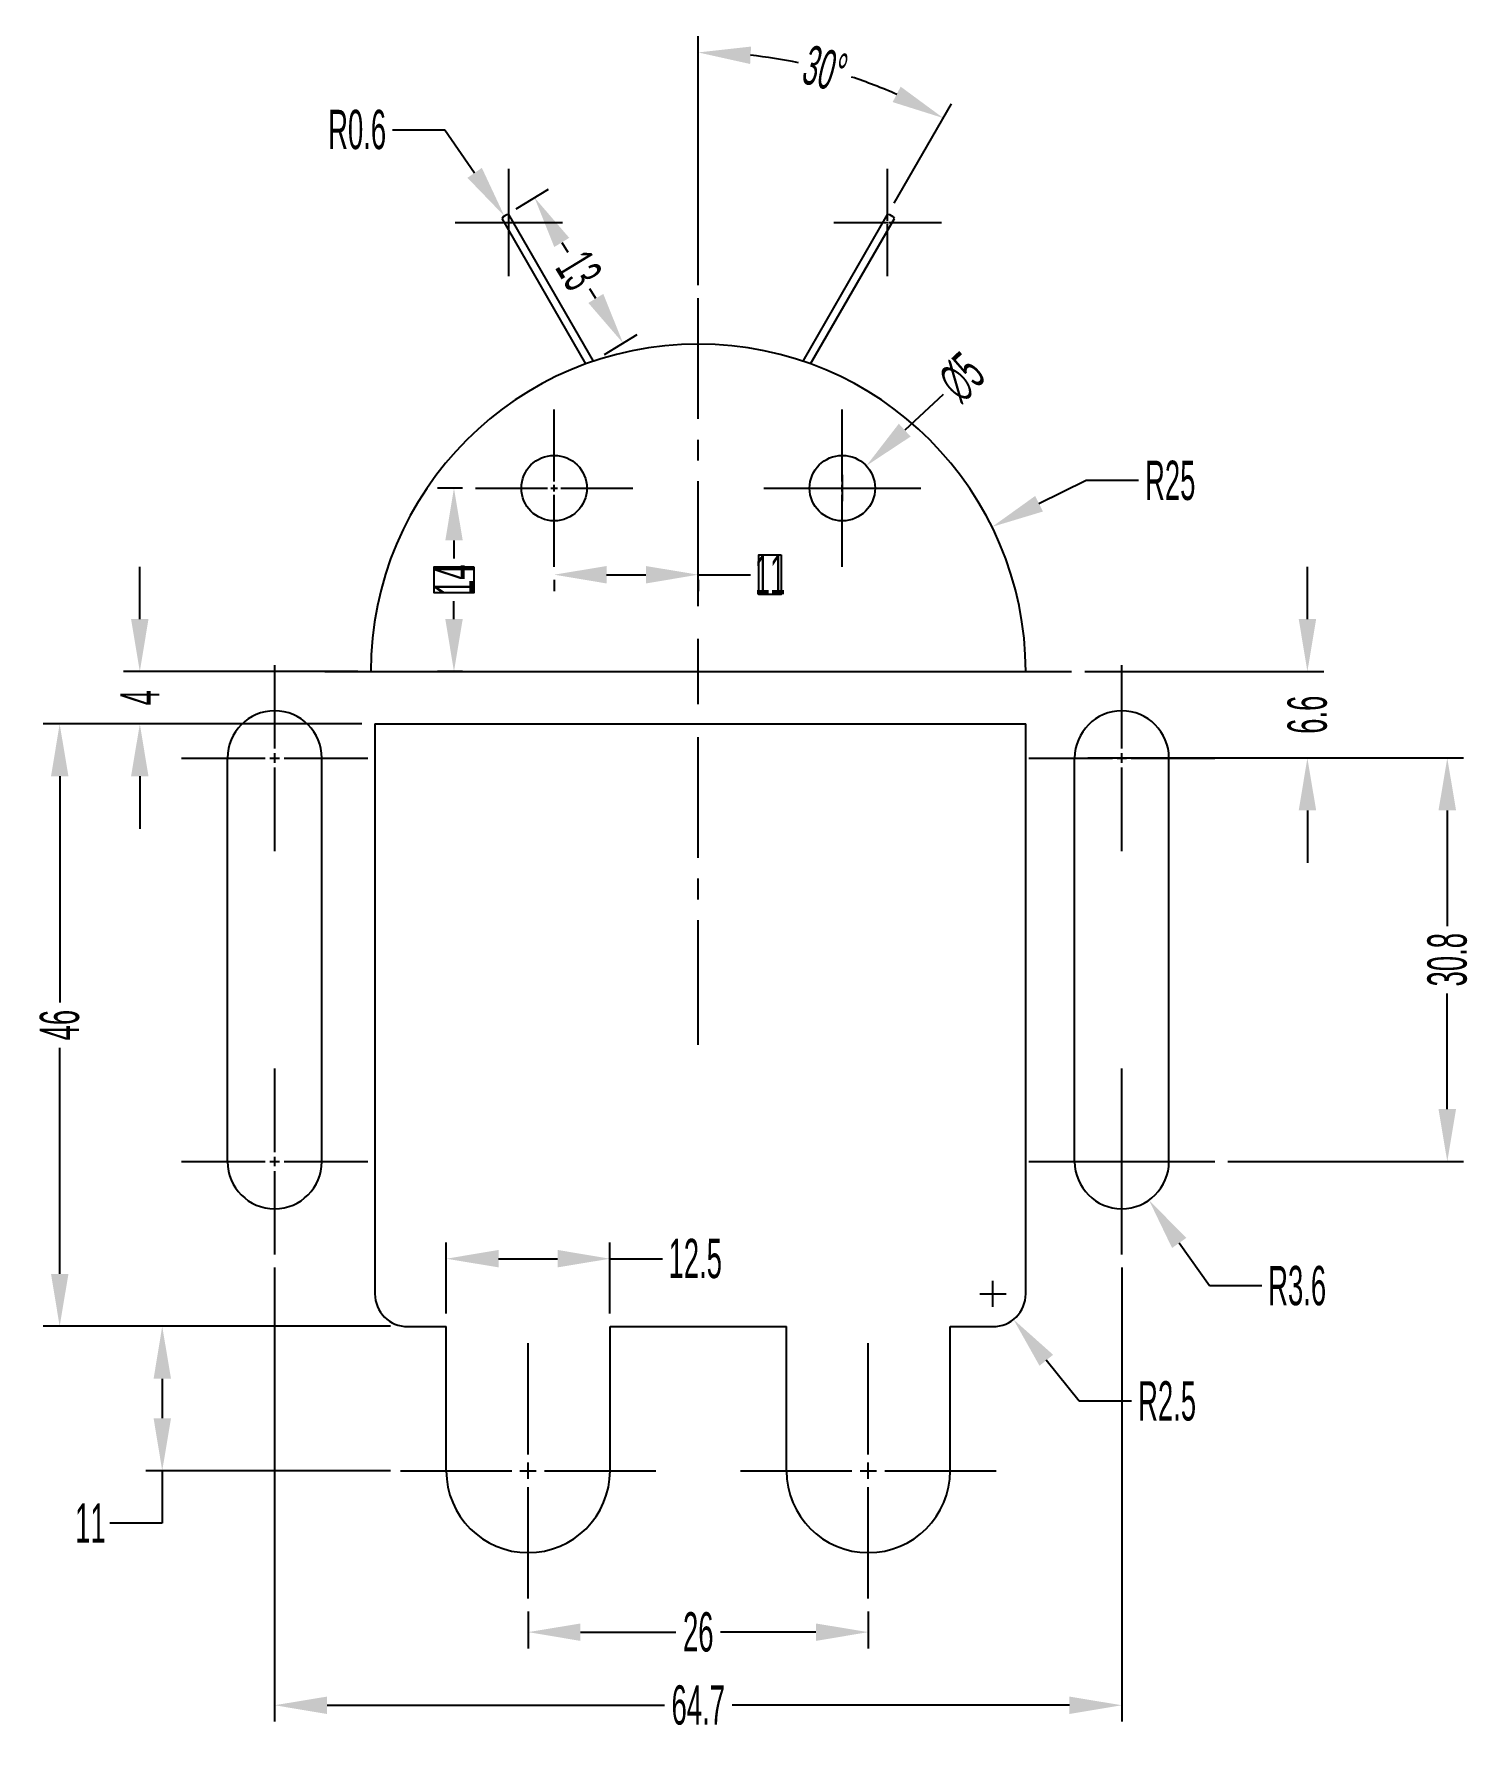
# Model space of a CAD drawing. Header units: millimetres. Extents: x 1568 to 31342, y 459 to 4403.
# Drawn here: x 15371.2 to 15481, y 3544 to 3673.5 of the extents above; entities that cross this region are included whole.
import ezdxf

# ---------------------------------------------------------------- set-up
doc = ezdxf.new("R2010")
doc.units = ezdxf.units.MM
doc.header["$LTSCALE"] = 0.5
doc.linetypes.add('CENTER2', pattern=[28.575, 19.05, -3.175, 3.175, -3.175])
doc.layers.add('centre line', color=3, linetype='CENTER2')
doc.layers.add('drawing', color=7, linetype='Continuous')
doc.styles.get("Standard").update_dxf_attribs({"font": 'arial.ttf', "width": 0.5})
doc.dimstyles.new('DARSHU2', dxfattribs={"dimtxt": 3, "dimasz": 4, "dimexe": 1.25, "dimexo": 1, "dimtad": 0, "dimtoh": 1, "dimdec": 1, "dimdsep": 46, "dimtxsty": 'Standard', "dimcen": 1, "dimclrd": 6, "dimclre": 6, "dimclrt": 6, "dimadec": 0, "dimazin": 0, "dimtfac": 1, "dimtdec": 1, "dimtofl": 0, "dimtmove": 0, "dimatfit": 3, "dimfxl": 1, "dimtfillclr": 256, "dimlwd": 25, "dimlwe": 25, "dimarcsym": 0})

msp = doc.modelspace()

# ---------------------------------------------------------------- blocks, each defined once
blk = doc.blocks.new('*U692')
at = {"layer": 'centre line', "color": 0, "linetype": 'CENTER2', "transparency": 16777216}
for p, q in [((0, 5), (0, 28.5)), ((-28.5, 0), (-5, 0)), ((5, 0), (28.5, 0)), ((0, -28.5), (0, -5))]:
    blk.add_line(p, q, dxfattribs=at)
at = {"layer": 'centre line', "color": 0, "linetype": 'Continuous', "transparency": 16777216}
for p, q in [((0, -2.5), (0, 2.5)), ((-2.5, 0), (2.5, 0))]:
    blk.add_line(p, q, dxfattribs=at)
blk = doc.blocks.new('*U693')
at = {"layer": 'centre line', "color": 0, "linetype": 'CENTER2', "transparency": 16777216}
for p, q in [((0, 0.72), (0, 7.1)), ((-7.1, 0), (-0.72, 0)), ((0.72, 0), (7.1, 0)), ((0, -7.1), (0, -0.72))]:
    blk.add_line(p, q, dxfattribs=at)
at = {"layer": 'centre line', "color": 0, "linetype": 'Continuous', "transparency": 16777216}
for p, q in [((-0.36, 0), (0.36, 0)), ((0, -0.36), (0, 0.36))]:
    blk.add_line(p, q, dxfattribs=at)
blk = doc.blocks.new('*U694')
at = {"layer": 'centre line', "color": 0, "linetype": 'CENTER2', "transparency": 16777216}
for p, q in [((0, 0.72), (0, 7.1)), ((-7.1, 0), (-0.72, 0)), ((0.72, 0), (7.1, 0)), ((0, -7.1), (0, -0.72))]:
    blk.add_line(p, q, dxfattribs=at)
at = {"layer": 'centre line', "color": 0, "linetype": 'Continuous', "transparency": 16777216}
for p, q in [((-0.36, 0), (0.36, 0)), ((0, -0.36), (0, 0.36))]:
    blk.add_line(p, q, dxfattribs=at)
blk = doc.blocks.new('*U695')
at = {"layer": 'centre line', "color": 0, "linetype": 'CENTER2', "transparency": 16777216}
for p, q in [((0, 0.72), (0, 7.1)), ((-7.1, 0), (-0.72, 0)), ((0.72, 0), (7.1, 0)), ((0, -7.1), (0, -0.72))]:
    blk.add_line(p, q, dxfattribs=at)
at = {"layer": 'centre line', "color": 0, "linetype": 'Continuous', "transparency": 16777216}
for p, q in [((-0.36, 0), (0.36, 0)), ((0, -0.36), (0, 0.36))]:
    blk.add_line(p, q, dxfattribs=at)
blk = doc.blocks.new('*U696')
at = {"layer": 'centre line', "color": 0, "linetype": 'CENTER2', "transparency": 16777216}
for p, q in [((0, 0.72), (0, 7.1)), ((-7.1, 0), (-0.72, 0)), ((0.72, 0), (7.1, 0)), ((0, -7.1), (0, -0.72))]:
    blk.add_line(p, q, dxfattribs=at)
at = {"layer": 'centre line', "color": 0, "linetype": 'Continuous', "transparency": 16777216}
for p, q in [((-0.36, 0), (0.36, 0)), ((0, -0.36), (0, 0.36))]:
    blk.add_line(p, q, dxfattribs=at)
blk = doc.blocks.new('*U697')
at = {"layer": 'centre line', "color": 0, "linetype": 'CENTER2', "transparency": 16777216}
for p, q in [((0, 1.25), (0, 9.75)), ((-9.75, 0), (-1.25, 0)), ((1.25, 0), (9.75, 0)), ((0, -9.75), (0, -1.25))]:
    blk.add_line(p, q, dxfattribs=at)
at = {"layer": 'centre line', "color": 0, "linetype": 'Continuous', "transparency": 16777216}
for p, q in [((-0.625, 0), (0.625, 0)), ((0, -0.625), (0, 0.625))]:
    blk.add_line(p, q, dxfattribs=at)
blk = doc.blocks.new('*U698')
at = {"layer": 'centre line', "color": 0, "linetype": 'CENTER2', "transparency": 16777216}
for p, q in [((0, 1.25), (0, 9.75)), ((-9.75, 0), (-1.25, 0)), ((1.25, 0), (9.75, 0)), ((0, -9.75), (0, -1.25))]:
    blk.add_line(p, q, dxfattribs=at)
at = {"layer": 'centre line', "color": 0, "linetype": 'Continuous', "transparency": 16777216}
for p, q in [((-0.625, 0), (0.625, 0)), ((0, -0.625), (0, 0.625))]:
    blk.add_line(p, q, dxfattribs=at)
blk = doc.blocks.new('*U699')
at = {"layer": 'centre line', "color": 0, "linetype": 'CENTER2', "transparency": 16777216}
for p, q in [((0, 0.12), (0, 4.1)), ((-4.1, 0), (-0.12, 0)), ((0.12, 0), (4.1, 0)), ((0, -4.1), (0, -0.12))]:
    blk.add_line(p, q, dxfattribs=at)
at = {"layer": 'centre line', "color": 0, "linetype": 'Continuous', "transparency": 16777216}
for p, q in [((-0.06, 0), (0.06, 0)), ((0, -0.06), (0, 0.06))]:
    blk.add_line(p, q, dxfattribs=at)
blk = doc.blocks.new('*U700')
at = {"layer": 'centre line', "color": 0, "linetype": 'CENTER2', "transparency": 16777216}
for p, q in [((0, 0.12), (0, 4.1)), ((-4.1, 0), (-0.12, 0)), ((0.12, 0), (4.1, 0)), ((0, -4.1), (0, -0.12))]:
    blk.add_line(p, q, dxfattribs=at)
at = {"layer": 'centre line', "color": 0, "linetype": 'Continuous', "transparency": 16777216}
for p, q in [((-0.06, 0), (0.06, 0)), ((0, -0.06), (0, 0.06))]:
    blk.add_line(p, q, dxfattribs=at)
blk = doc.blocks.new('*U701')
at = {"layer": 'centre line', "color": 0, "linetype": 'CENTER2', "transparency": 16777216}
for p, q in [((0, 0.5), (0, 6)), ((-6, 0), (-0.5, 0)), ((0.5, 0), (6, 0)), ((0, -6), (0, -0.5))]:
    blk.add_line(p, q, dxfattribs=at)
at = {"layer": 'centre line', "color": 0, "linetype": 'Continuous', "transparency": 16777216}
for p, q in [((-0.25, 0), (0.25, 0)), ((0, -0.25), (0, 0.25))]:
    blk.add_line(p, q, dxfattribs=at)
blk = doc.blocks.new('*U702')
at = {"layer": 'centre line', "color": 0, "linetype": 'CENTER2', "transparency": 16777216}
for p, q in [((0, 0.5), (0, 6)), ((-6, 0), (-0.5, 0)), ((0.5, 0), (6, 0)), ((0, -6), (0, -0.5))]:
    blk.add_line(p, q, dxfattribs=at)
at = {"layer": 'centre line', "color": 0, "linetype": 'Continuous', "transparency": 16777216}
for p, q in [((-0.25, 0), (0.25, 0)), ((0, -0.25), (0, 0.25))]:
    blk.add_line(p, q, dxfattribs=at)
blk = doc.blocks.new('*D703')
at = {"layer": 'centre line', "color": 6, "linetype": 'Continuous', "lineweight": 25, "transparency": 16777216}
for p, q in [((15421.9, 3654.34), (15421.9, 3673.34)), ((15436.86, 3660.58), (15441.24, 3668.16))]:
    blk.add_line(p, q, dxfattribs=at)
for start, end in [(78.21, 83.8738), (66.1262, 71.79)]:
    blk.add_arc((15421.9, 3634.66), 37.43, start, end, dxfattribs=at)
at = {"layer": 'centre line', "color": 6, "transparency": 16777216}
for points in [[(15425.86, 3671.21), (15425.93, 3672.54), (15421.9, 3672.09)], [(15437.35, 3669.48), (15436.74, 3668.3), (15440.61, 3667.08)]]:
    blk.add_solid(points, dxfattribs=at)
at = {"layer": 'Defpoints', "color": 0, "transparency": 16777216}
for p in [(15434.7, 3669.84), (15436.36, 3659.71), (15421.9, 3653.34), (15429.9, 3648.52), (15421.9, 3629.84)]:
    blk.add_point(p, dxfattribs=at)
at = {"layer": 'centre line', "color": 6, "transparency": 16777216, "insert": (15431.59, 3670.82), "char_height": 3, "attachment_point": 5, "rotation": 345}
blk.add_mtext('30°', dxfattribs=at)
blk = doc.blocks.new('*D704')
at = {"layer": 'centre line', "color": 6, "linetype": 'Continuous', "lineweight": 25, "transparency": 16777216}
for p, q in [((15407.99, 3660.15), (15410.47, 3661.66)), ((15411.48, 3657.59), (15411.94, 3656.84)), ((15414.08, 3653.32), (15413.63, 3654.06)), ((15414.75, 3649.04), (15417.23, 3650.55))]:
    blk.add_line(p, q, dxfattribs=at)
at = {"layer": 'centre line', "color": 6, "transparency": 16777216}
for points in [[(15412.05, 3657.94), (15410.91, 3657.24), (15409.4, 3661.01)], [(15414.65, 3653.66), (15413.51, 3652.97), (15416.16, 3649.9)]]:
    blk.add_solid(points, dxfattribs=at)
at = {"layer": 'Defpoints', "color": 0, "transparency": 16777216}
for p in [(15407.14, 3659.63), (15416.16, 3649.9), (15413.9, 3648.52)]:
    blk.add_point(p, dxfattribs=at)
at = {"layer": 'centre line', "color": 6, "transparency": 16777216, "insert": (15412.78, 3655.45), "char_height": 3, "attachment_point": 5, "rotation": 301.322}
blk.add_mtext('13', dxfattribs=at)
blk = doc.blocks.new('*D705')
at = {"layer": 'centre line', "color": 6, "linetype": 'Continuous', "lineweight": 25, "transparency": 16777216}
for p, q in [((15403.9, 3638.84), (15402, 3638.84)), ((15403.25, 3634.84), (15403.25, 3633.46)), ((15403.25, 3628.84), (15403.25, 3630.21)), ((15403.9, 3624.84), (15402, 3624.84))]:
    blk.add_line(p, q, dxfattribs=at)
at = {"layer": 'centre line', "color": 6, "transparency": 16777216}
for points in [[(15402.59, 3634.84), (15403.92, 3634.84), (15403.25, 3638.84)], [(15402.59, 3628.84), (15403.92, 3628.84), (15403.25, 3624.84)]]:
    blk.add_solid(points, dxfattribs=at)
at = {"layer": 'Defpoints', "color": 0, "transparency": 16777216}
for p in [(15404.9, 3638.84), (15403.25, 3624.84), (15404.9, 3624.84)]:
    blk.add_point(p, dxfattribs=at)
at = {"layer": 'centre line', "color": 6, "transparency": 16777216, "insert": (15403.25, 3631.84), "char_height": 3, "attachment_point": 5, "rotation": 90}
blk.add_mtext('14', dxfattribs=at)
blk = doc.blocks.new('*D706')
at = {"layer": 'centre line', "color": 6, "linetype": 'Continuous', "lineweight": 25, "transparency": 16777216}
for p, q in [((15414.9, 3632.23), (15417.9, 3632.23)), ((15421.9, 3632.23), (15425.9, 3632.23)), ((15410.9, 3631.84), (15410.9, 3630.98)), ((15421.9, 3631.84), (15421.9, 3630.98))]:
    blk.add_line(p, q, dxfattribs=at)
at = {"layer": 'centre line', "color": 6, "transparency": 16777216}
for points in [[(15414.9, 3632.89), (15414.9, 3631.56), (15410.9, 3632.23)], [(15417.9, 3632.89), (15417.9, 3631.56), (15421.9, 3632.23)]]:
    blk.add_solid(points, dxfattribs=at)
at = {"layer": 'Defpoints', "color": 0, "transparency": 16777216}
for p in [(15410.9, 3632.84), (15421.9, 3632.84), (15421.9, 3632.23)]:
    blk.add_point(p, dxfattribs=at)
at = {"layer": 'centre line', "color": 6, "transparency": 16777216, "insert": (15427.38, 3632.23), "char_height": 3, "attachment_point": 5}
blk.add_mtext('11', dxfattribs=at)
blk = doc.blocks.new('*D707')
at = {"layer": 'centre line', "color": 6, "linetype": 'Continuous', "lineweight": 25, "transparency": 16777216}
for p, q in [((15468.4, 3628.84), (15468.4, 3632.84)), ((15451.4, 3624.84), (15469.65, 3624.84)), ((15451.63, 3618.24), (15469.65, 3618.24)), ((15468.4, 3614.24), (15468.4, 3610.24))]:
    blk.add_line(p, q, dxfattribs=at)
at = {"layer": 'centre line', "color": 6, "transparency": 16777216}
for points in [[(15467.74, 3628.84), (15469.07, 3628.84), (15468.4, 3624.84)], [(15467.74, 3614.24), (15469.07, 3614.24), (15468.4, 3618.24)]]:
    blk.add_solid(points, dxfattribs=at)
at = {"layer": 'Defpoints', "color": 0, "transparency": 16777216}
for p in [(15450.4, 3624.84), (15450.63, 3618.24), (15468.4, 3618.24)]:
    blk.add_point(p, dxfattribs=at)
at = {"layer": 'centre line', "color": 6, "transparency": 16777216, "insert": (15468.4, 3621.54), "char_height": 3, "attachment_point": 5, "rotation": 90}
blk.add_mtext('6.6', dxfattribs=at)
blk = doc.blocks.new('*D708')
at = {"layer": 'centre line', "color": 6, "linetype": 'Continuous', "lineweight": 25, "transparency": 16777216}
for p, q in [((15469.4, 3618.24), (15480.33, 3618.24)), ((15479.08, 3614.24), (15479.08, 3605.41)), ((15479.08, 3591.44), (15479.08, 3600.26)), ((15462.33, 3587.44), (15480.33, 3587.44))]:
    blk.add_line(p, q, dxfattribs=at)
at = {"layer": 'centre line', "color": 6, "transparency": 16777216}
for points in [[(15478.41, 3614.24), (15479.75, 3614.24), (15479.08, 3618.24)], [(15478.41, 3591.44), (15479.75, 3591.44), (15479.08, 3587.44)]]:
    blk.add_solid(points, dxfattribs=at)
at = {"layer": 'Defpoints', "color": 0, "transparency": 16777216}
for p in [(15468.4, 3618.24), (15461.33, 3587.44), (15479.08, 3587.44)]:
    blk.add_point(p, dxfattribs=at)
at = {"layer": 'centre line', "color": 6, "transparency": 16777216, "insert": (15479.08, 3602.84), "char_height": 3, "attachment_point": 5, "rotation": 90}
blk.add_mtext('30.8', dxfattribs=at)
blk = doc.blocks.new('*D709')
at = {"layer": 'centre line', "color": 6, "linetype": 'Continuous', "lineweight": 25, "transparency": 16777216}
for p, q in [((15389.56, 3579.34), (15389.56, 3544.69)), ((15454.23, 3579.34), (15454.23, 3544.69)), ((15393.56, 3545.94), (15419.32, 3545.94)), ((15450.23, 3545.94), (15424.48, 3545.94))]:
    blk.add_line(p, q, dxfattribs=at)
at = {"layer": 'centre line', "color": 6, "transparency": 16777216}
for points in [[(15393.56, 3546.6), (15393.56, 3545.27), (15389.56, 3545.94)], [(15450.23, 3546.6), (15450.23, 3545.27), (15454.23, 3545.94)]]:
    blk.add_solid(points, dxfattribs=at)
at = {"layer": 'Defpoints', "color": 0, "transparency": 16777216}
for p in [(15389.56, 3580.34), (15454.23, 3580.34), (15389.56, 3545.94)]:
    blk.add_point(p, dxfattribs=at)
at = {"layer": 'centre line', "color": 6, "transparency": 16777216, "insert": (15421.9, 3545.94), "char_height": 3, "attachment_point": 5}
blk.add_mtext('64.7', dxfattribs=at)
blk = doc.blocks.new('*D710')
at = {"layer": 'centre line', "color": 6, "linetype": 'Continuous', "lineweight": 25, "transparency": 16777216}
for p, q in [((15408.91, 3553.09), (15408.91, 3550.27)), ((15434.88, 3553.09), (15434.88, 3550.27)), ((15412.91, 3551.52), (15420.19, 3551.52)), ((15430.88, 3551.52), (15423.61, 3551.52))]:
    blk.add_line(p, q, dxfattribs=at)
at = {"layer": 'centre line', "color": 6, "transparency": 16777216}
for points in [[(15412.91, 3552.18), (15412.91, 3550.85), (15408.91, 3551.52)], [(15430.88, 3552.18), (15430.88, 3550.85), (15434.88, 3551.52)]]:
    blk.add_solid(points, dxfattribs=at)
at = {"layer": 'Defpoints', "color": 0, "transparency": 16777216}
for p in [(15408.91, 3554.09), (15434.88, 3554.09), (15434.88, 3551.52)]:
    blk.add_point(p, dxfattribs=at)
at = {"layer": 'centre line', "color": 6, "transparency": 16777216, "insert": (15421.9, 3551.52), "char_height": 3, "attachment_point": 5}
blk.add_mtext('26', dxfattribs=at)
blk = doc.blocks.new('*D711')
at = {"layer": 'centre line', "color": 6, "linetype": 'Continuous', "lineweight": 25, "transparency": 16777216}
for p, q in [((15402.66, 3575.84), (15402.66, 3581.27)), ((15415.16, 3575.84), (15415.16, 3581.27)), ((15406.66, 3580.02), (15411.16, 3580.02)), ((15415.16, 3580.02), (15419.16, 3580.02))]:
    blk.add_line(p, q, dxfattribs=at)
at = {"layer": 'centre line', "color": 6, "transparency": 16777216}
for points in [[(15406.66, 3580.69), (15406.66, 3579.36), (15402.66, 3580.02)], [(15411.16, 3580.69), (15411.16, 3579.36), (15415.16, 3580.02)]]:
    blk.add_solid(points, dxfattribs=at)
at = {"layer": 'Defpoints', "color": 0, "transparency": 16777216}
for p in [(15415.16, 3580.02), (15402.66, 3574.84), (15415.16, 3574.84)]:
    blk.add_point(p, dxfattribs=at)
at = {"layer": 'centre line', "color": 6, "transparency": 16777216, "insert": (15421.67, 3580.02), "char_height": 3, "attachment_point": 5}
blk.add_mtext('12.5', dxfattribs=at)
blk = doc.blocks.new('*D712')
at = {"layer": 'centre line', "color": 6, "linetype": 'Continuous', "lineweight": 25, "transparency": 16777216}
for p, q in [((15398.4, 3574.86), (15379.73, 3574.86)), ((15380.98, 3570.86), (15380.98, 3567.84)), ((15398.4, 3563.84), (15379.73, 3563.84)), ((15380.98, 3563.84), (15380.98, 3559.84)), ((15380.98, 3559.84), (15376.98, 3559.84))]:
    blk.add_line(p, q, dxfattribs=at)
at = {"layer": 'centre line', "color": 6, "transparency": 16777216}
for points in [[(15380.32, 3570.86), (15381.65, 3570.86), (15380.98, 3574.86)], [(15380.32, 3567.84), (15381.65, 3567.84), (15380.98, 3563.84)]]:
    blk.add_solid(points, dxfattribs=at)
at = {"layer": 'Defpoints', "color": 0, "transparency": 16777216}
for p in [(15399.4, 3574.86), (15380.98, 3563.84), (15399.4, 3563.84)]:
    blk.add_point(p, dxfattribs=at)
at = {"layer": 'centre line', "color": 6, "transparency": 16777216, "insert": (15375.5, 3559.84), "char_height": 3, "attachment_point": 5}
blk.add_mtext('11', dxfattribs=at)
blk = doc.blocks.new('*D713')
at = {"layer": 'centre line', "color": 6, "linetype": 'Continuous', "lineweight": 25, "transparency": 16777216}
for p, q in [((15379.27, 3628.84), (15379.27, 3632.84)), ((15395.9, 3624.84), (15378.02, 3624.84)), ((15396.22, 3620.84), (15378.02, 3620.84)), ((15379.27, 3616.84), (15379.27, 3612.84))]:
    blk.add_line(p, q, dxfattribs=at)
at = {"layer": 'centre line', "color": 6, "transparency": 16777216}
for points in [[(15378.6, 3628.84), (15379.93, 3628.84), (15379.27, 3624.84)], [(15378.6, 3616.84), (15379.93, 3616.84), (15379.27, 3620.84)]]:
    blk.add_solid(points, dxfattribs=at)
at = {"layer": 'Defpoints', "color": 0, "transparency": 16777216}
for p in [(15396.9, 3624.84), (15379.27, 3620.84), (15397.22, 3620.84)]:
    blk.add_point(p, dxfattribs=at)
at = {"layer": 'centre line', "color": 6, "transparency": 16777216, "insert": (15379.27, 3622.84), "char_height": 3, "attachment_point": 5, "rotation": 90}
blk.add_mtext('4', dxfattribs=at)
blk = doc.blocks.new('*D714')
at = {"layer": 'centre line', "color": 6, "linetype": 'Continuous', "lineweight": 25, "transparency": 16777216}
for p, q in [((15378.27, 3620.84), (15371.9, 3620.84)), ((15373.15, 3616.84), (15373.15, 3599.57)), ((15373.15, 3578.86), (15373.15, 3596.12)), ((15379.98, 3574.86), (15371.9, 3574.86))]:
    blk.add_line(p, q, dxfattribs=at)
at = {"layer": 'centre line', "color": 6, "transparency": 16777216}
for points in [[(15372.49, 3616.84), (15373.82, 3616.84), (15373.15, 3620.84)], [(15372.49, 3578.86), (15373.82, 3578.86), (15373.15, 3574.86)]]:
    blk.add_solid(points, dxfattribs=at)
at = {"layer": 'Defpoints', "color": 0, "transparency": 16777216}
for p in [(15379.27, 3620.84), (15373.15, 3574.86), (15380.98, 3574.86)]:
    blk.add_point(p, dxfattribs=at)
at = {"layer": 'centre line', "color": 6, "transparency": 16777216, "insert": (15373.15, 3597.85), "char_height": 3, "attachment_point": 5, "rotation": 90}
blk.add_mtext('46', dxfattribs=at)
blk = doc.blocks.new('*D715')
at = {"layer": 'centre line', "color": 6, "linetype": 'Continuous', "lineweight": 25, "transparency": 16777216}
blk.add_line((15440.59, 3645.98), (15437.66, 3643.26), dxfattribs=at)
at = {"layer": 'centre line', "color": 6, "lineweight": 25, "transparency": 16777216}
for p, q in [((15431.9, 3638.84), (15433.9, 3638.84)), ((15432.9, 3637.84), (15432.9, 3639.84))]:
    blk.add_line(p, q, dxfattribs=at)
at = {"layer": 'centre line', "color": 6, "transparency": 16777216}
blk.add_solid([(15437.21, 3643.75), (15438.11, 3642.77), (15434.73, 3640.54)], dxfattribs=at)
at = {"layer": 'Defpoints', "color": 0, "transparency": 16777216}
for p in [(15434.73, 3640.54), (15431.07, 3637.13)]:
    blk.add_point(p, dxfattribs=at)
at = {"layer": 'centre line', "color": 6, "transparency": 16777216, "insert": (15442.01, 3647.3), "char_height": 3, "attachment_point": 5, "rotation": 42.9054}
blk.add_mtext('∅5', dxfattribs=at)
blk = doc.blocks.new('*D716')
at = {"layer": 'centre line', "color": 6, "linetype": 'Continuous', "lineweight": 25, "transparency": 16777216}
for p, q in [((15451.5, 3639.41), (15447.91, 3637.65)), ((15455.5, 3639.41), (15451.5, 3639.41))]:
    blk.add_line(p, q, dxfattribs=at)
at = {"layer": 'centre line', "color": 6, "lineweight": 25, "transparency": 16777216}
for p, q in [((15421.9, 3623.84), (15421.9, 3625.84)), ((15420.9, 3624.84), (15422.9, 3624.84))]:
    blk.add_line(p, q, dxfattribs=at)
at = {"layer": 'centre line', "color": 6, "transparency": 16777216}
blk.add_solid([(15447.62, 3638.24), (15448.21, 3637.05), (15444.33, 3635.88)], dxfattribs=at)
at = {"layer": 'Defpoints', "color": 0, "transparency": 16777216}
for p in [(15444.33, 3635.88), (15421.9, 3624.84)]:
    blk.add_point(p, dxfattribs=at)
at = {"layer": 'centre line', "color": 6, "transparency": 16777216, "insert": (15457.93, 3639.41), "char_height": 3, "attachment_point": 5}
blk.add_mtext('R25', dxfattribs=at)
blk = doc.blocks.new('*D717')
at = {"layer": 'centre line', "color": 6, "lineweight": 25, "transparency": 16777216}
for p, q in [((15454.23, 3586.44), (15454.23, 3588.44)), ((15453.23, 3587.44), (15455.23, 3587.44))]:
    blk.add_line(p, q, dxfattribs=at)
at = {"layer": 'centre line', "color": 6, "linetype": 'Continuous', "lineweight": 25, "transparency": 16777216}
for p, q in [((15460.92, 3577.95), (15458.61, 3581.22)), ((15464.92, 3577.95), (15460.92, 3577.95))]:
    blk.add_line(p, q, dxfattribs=at)
at = {"layer": 'centre line', "color": 6, "transparency": 16777216}
blk.add_solid([(15459.16, 3581.61), (15458.07, 3580.84), (15456.31, 3584.49)], dxfattribs=at)
at = {"layer": 'Defpoints', "color": 0, "transparency": 16777216}
for p in [(15454.23, 3587.44), (15456.31, 3584.49)]:
    blk.add_point(p, dxfattribs=at)
at = {"layer": 'centre line', "color": 6, "transparency": 16777216, "insert": (15467.62, 3577.95), "char_height": 3, "attachment_point": 5}
blk.add_mtext('R3.6', dxfattribs=at)
blk = doc.blocks.new('*D718')
at = {"layer": 'centre line', "color": 6, "lineweight": 25, "transparency": 16777216}
for p, q in [((15444.4, 3576.34), (15444.4, 3578.34)), ((15443.4, 3577.34), (15445.4, 3577.34))]:
    blk.add_line(p, q, dxfattribs=at)
at = {"layer": 'centre line', "color": 6, "linetype": 'Continuous', "lineweight": 25, "transparency": 16777216}
for p, q in [((15450.98, 3569.15), (15448.47, 3572.27)), ((15454.98, 3569.15), (15450.98, 3569.15))]:
    blk.add_line(p, q, dxfattribs=at)
at = {"layer": 'centre line', "color": 6, "transparency": 16777216}
blk.add_solid([(15448.99, 3572.69), (15447.95, 3571.85), (15445.96, 3575.39)], dxfattribs=at)
at = {"layer": 'Defpoints', "color": 0, "transparency": 16777216}
for p in [(15444.4, 3577.34), (15445.96, 3575.39)]:
    blk.add_point(p, dxfattribs=at)
at = {"layer": 'centre line', "color": 6, "transparency": 16777216, "insert": (15457.69, 3569.15), "char_height": 3, "attachment_point": 5}
blk.add_mtext('R2.5', dxfattribs=at)
blk = doc.blocks.new('*D719')
at = {"layer": 'centre line', "color": 6, "linetype": 'Continuous', "lineweight": 25, "transparency": 16777216}
for p, q in [((15398.56, 3666.19), (15402.56, 3666.19)), ((15402.56, 3666.19), (15404.83, 3662.9))]:
    blk.add_line(p, q, dxfattribs=at)
at = {"layer": 'centre line', "color": 6, "lineweight": 25, "transparency": 16777216}
for p, q in [((15407.44, 3658.11), (15407.44, 3660.11)), ((15406.44, 3659.11), (15408.44, 3659.11))]:
    blk.add_line(p, q, dxfattribs=at)
at = {"layer": 'centre line', "color": 6, "transparency": 16777216}
blk.add_solid([(15405.38, 3663.28), (15404.28, 3662.52), (15407.1, 3659.6)], dxfattribs=at)
at = {"layer": 'Defpoints', "color": 0, "transparency": 16777216}
for p in [(15407.1, 3659.6), (15407.44, 3659.11)]:
    blk.add_point(p, dxfattribs=at)
at = {"layer": 'centre line', "color": 6, "transparency": 16777216, "insert": (15395.86, 3666.19), "char_height": 3, "attachment_point": 5}
blk.add_mtext('R0.6', dxfattribs=at)

# ---------------------------------------------------------------- dimensions: what is measured, and where the dimension line sits
at = {"layer": 'centre line'}
dim = msp.add_angular_dim_2l(base=(15434.699, 3669.835), line1=((15421.898, 3629.835), (15421.898, 3653.335)), line2=((15429.898, 3648.52), (15436.358, 3659.709)), dimstyle='DARSHU2', dxfattribs=at)
dim.commit()
dim.dimension.update_dxf_attribs({"geometry": '*D703', "text_midpoint": (15431.585, 3670.817)})
for center, mpoint, picture, middle in [((15407.438, 3659.109), (15407.098, 3659.604), '*D719', (15395.857, 3666.195)), ((15421.898, 3624.835), (15444.326, 3635.88), '*D716', (15457.926, 3639.414)), ((15454.233, 3587.435), (15456.308, 3584.493), '*D717', (15467.625, 3577.954)), ((15444.398, 3577.335), (15445.964, 3575.386), '*D718', (15457.689, 3569.151))]:
    dim = msp.add_radius_dim(center=center, mpoint=mpoint, dimstyle='DARSHU2', dxfattribs=at)
    dim.commit()
    dim.dimension.update_dxf_attribs({"geometry": picture, "text_midpoint": middle})
dim = msp.add_aligned_dim(p1=(15407.138, 3659.629), p2=(15413.898, 3648.52), distance=2.652, dimstyle='DARSHU2', dxfattribs=at)
dim.commit()
dim.dimension.update_dxf_attribs({"geometry": '*D704', "text_midpoint": (15412.783, 3655.453)})
dim = msp.add_diameter_dim_2p(p1=(15431.067, 3637.133), p2=(15434.729, 3640.537), dimstyle='DARSHU2', dxfattribs=at)
dim.commit()
dim.dimension.update_dxf_attribs({"geometry": '*D715', "text_midpoint": (15442.009, 3647.303)})
for base, p1, p2, picture, middle in [((15403.252, 3624.835), (15404.898, 3638.835), (15404.898, 3624.835), '*D705', (15403.252, 3631.835)), ((15379.268, 3620.835), (15396.898, 3624.835), (15397.22, 3620.835), '*D713', (15379.268, 3622.835)), ((15468.405, 3618.235), (15450.398, 3624.835), (15450.633, 3618.235), '*D707', (15468.405, 3621.535)), ((15373.154, 3574.856), (15379.268, 3620.835), (15380.983, 3574.856), '*D714', (15373.154, 3597.846)), ((15479.079, 3587.435), (15468.405, 3618.235), (15461.333, 3587.435), '*D708', (15479.079, 3602.835)), ((15380.983, 3563.835), (15399.396, 3574.856), (15399.396, 3563.835), '*D712', (15375.499, 3559.835))]:
    dim = msp.add_linear_dim(base=base, p1=p1, p2=p2, angle=90, dimstyle='DARSHU2', dxfattribs=at)
    dim.commit()
    dim.dimension.update_dxf_attribs({"geometry": picture, "text_midpoint": middle})
for base, p1, p2, picture, middle in [((15421.898, 3632.227), (15410.898, 3632.835), (15421.898, 3632.835), '*D706', (15427.382, 3632.227)), ((15415.163, 3580.023), (15402.663, 3574.835), (15415.163, 3574.835), '*D711', (15421.671, 3580.023)), ((15389.563, 3545.938), (15454.233, 3580.335), (15389.563, 3580.335), '*D709', (15421.898, 3545.938)), ((15434.883, 3551.517), (15408.913, 3554.085), (15434.883, 3554.085), '*D710', (15421.898, 3551.517))]:
    dim = msp.add_linear_dim(base=base, p1=p1, p2=p2, dimstyle='DARSHU2', dxfattribs=at)
    dim.commit()
    dim.dimension.update_dxf_attribs({"geometry": picture, "text_midpoint": middle})

# ---------------------------------------------------------------- linework, layer by layer
at = {"layer": 'drawing'}
for p, q in [((15413.322, 3648.318), (15406.919, 3659.409)), ((15413.898, 3648.52), (15407.438, 3659.709)), ((15429.898, 3648.52), (15436.358, 3659.709)), ((15430.474, 3648.318), (15436.877, 3659.409)), ((15396.898, 3624.835), (15446.898, 3624.835)), ((15397.22, 3620.835), (15397.22, 3577.335)), ((15397.22, 3620.835), (15446.898, 3620.835)), ((15446.898, 3577.335), (15446.898, 3620.835)), ((15385.963, 3587.435), (15385.963, 3618.235)), ((15393.163, 3587.435), (15393.163, 3618.235)), ((15450.633, 3587.435), (15450.633, 3618.235)), ((15457.833, 3587.435), (15457.833, 3618.235)), ((15399.72, 3574.835), (15402.663, 3574.835)), ((15402.663, 3563.835), (15402.663, 3574.835)), ((15415.163, 3563.835), (15415.163, 3574.835)), ((15415.163, 3574.835), (15428.633, 3574.835)), ((15428.633, 3563.835), (15428.633, 3574.835)), ((15441.133, 3563.835), (15441.133, 3574.835)), ((15441.133, 3574.835), (15444.398, 3574.835))]:
    msp.add_line(p, q, dxfattribs=at)
for points in [[(15413.398, 3638.835, -1), (15408.398, 3638.835, -1)], [(15430.398, 3638.835, -1), (15435.398, 3638.835, -1)]]:
    msp.add_lwpolyline(points, format="xyb", close=True, dxfattribs=at)
for points in [[(15428.241, 3633.733), (15428.241, 3630.721), (15426.523, 3630.721), (15426.523, 3633.733)], [(15404.758, 3632.836), (15404.758, 3630.834), (15401.746, 3630.834), (15401.746, 3632.836)]]:
    msp.add_lwpolyline(points, close=True, dxfattribs=at)
for centre in [(15410.898, 3638.835), (15432.898, 3638.835)]:
    msp.add_circle(centre, 2.5, dxfattribs=at)
for centre, radius, start, end in [((15407.438, 3659.109), 0.6, 90, 150), ((15436.358, 3659.109), 0.6, 30, 90), ((15421.898, 3624.835), 25, 0, 180), ((15389.563, 3618.235), 3.6, 0, 180), ((15454.233, 3618.235), 3.6, 0, 180), ((15389.563, 3587.435), 3.6, 180, 0), ((15454.233, 3587.435), 3.6, 180, 0), ((15399.72, 3577.335), 2.5, 180, 270), ((15444.398, 3577.335), 2.5, 270, 360), ((15408.913, 3563.835), 6.25, 180, 0), ((15434.883, 3563.835), 6.25, 180, 0)]:
    msp.add_arc(centre, radius, start, end, dxfattribs=at)

# ---------------------------------------------------------------- block references
at = {"layer": 'centre line', "linetype": 'CENTER2'}
for name, p in [('*U699', (15407.438, 3659.109)), ('*U700', (15436.358, 3659.109)), ('*U692', (15421.898, 3624.835)), ('*U701', (15410.898, 3638.835)), ('*U702', (15432.898, 3638.835)), ('*U695', (15389.563, 3618.235)), ('*U693', (15454.233, 3618.235)), ('*U696', (15389.563, 3587.435)), ('*U694', (15454.233, 3587.435)), ('*U697', (15408.913, 3563.835)), ('*U698', (15434.883, 3563.835))]:
    msp.add_blockref(name, p, dxfattribs=at)

msp.set_redraw_order([(e.dxf.handle, doc.entitydb.next_handle()) for e in msp.query("TEXT MTEXT ATTDEF DIMENSION ARC_DIMENSION")])  # texts and dimensions are drawn at this point

doc.saveas('drawing.dxf')
